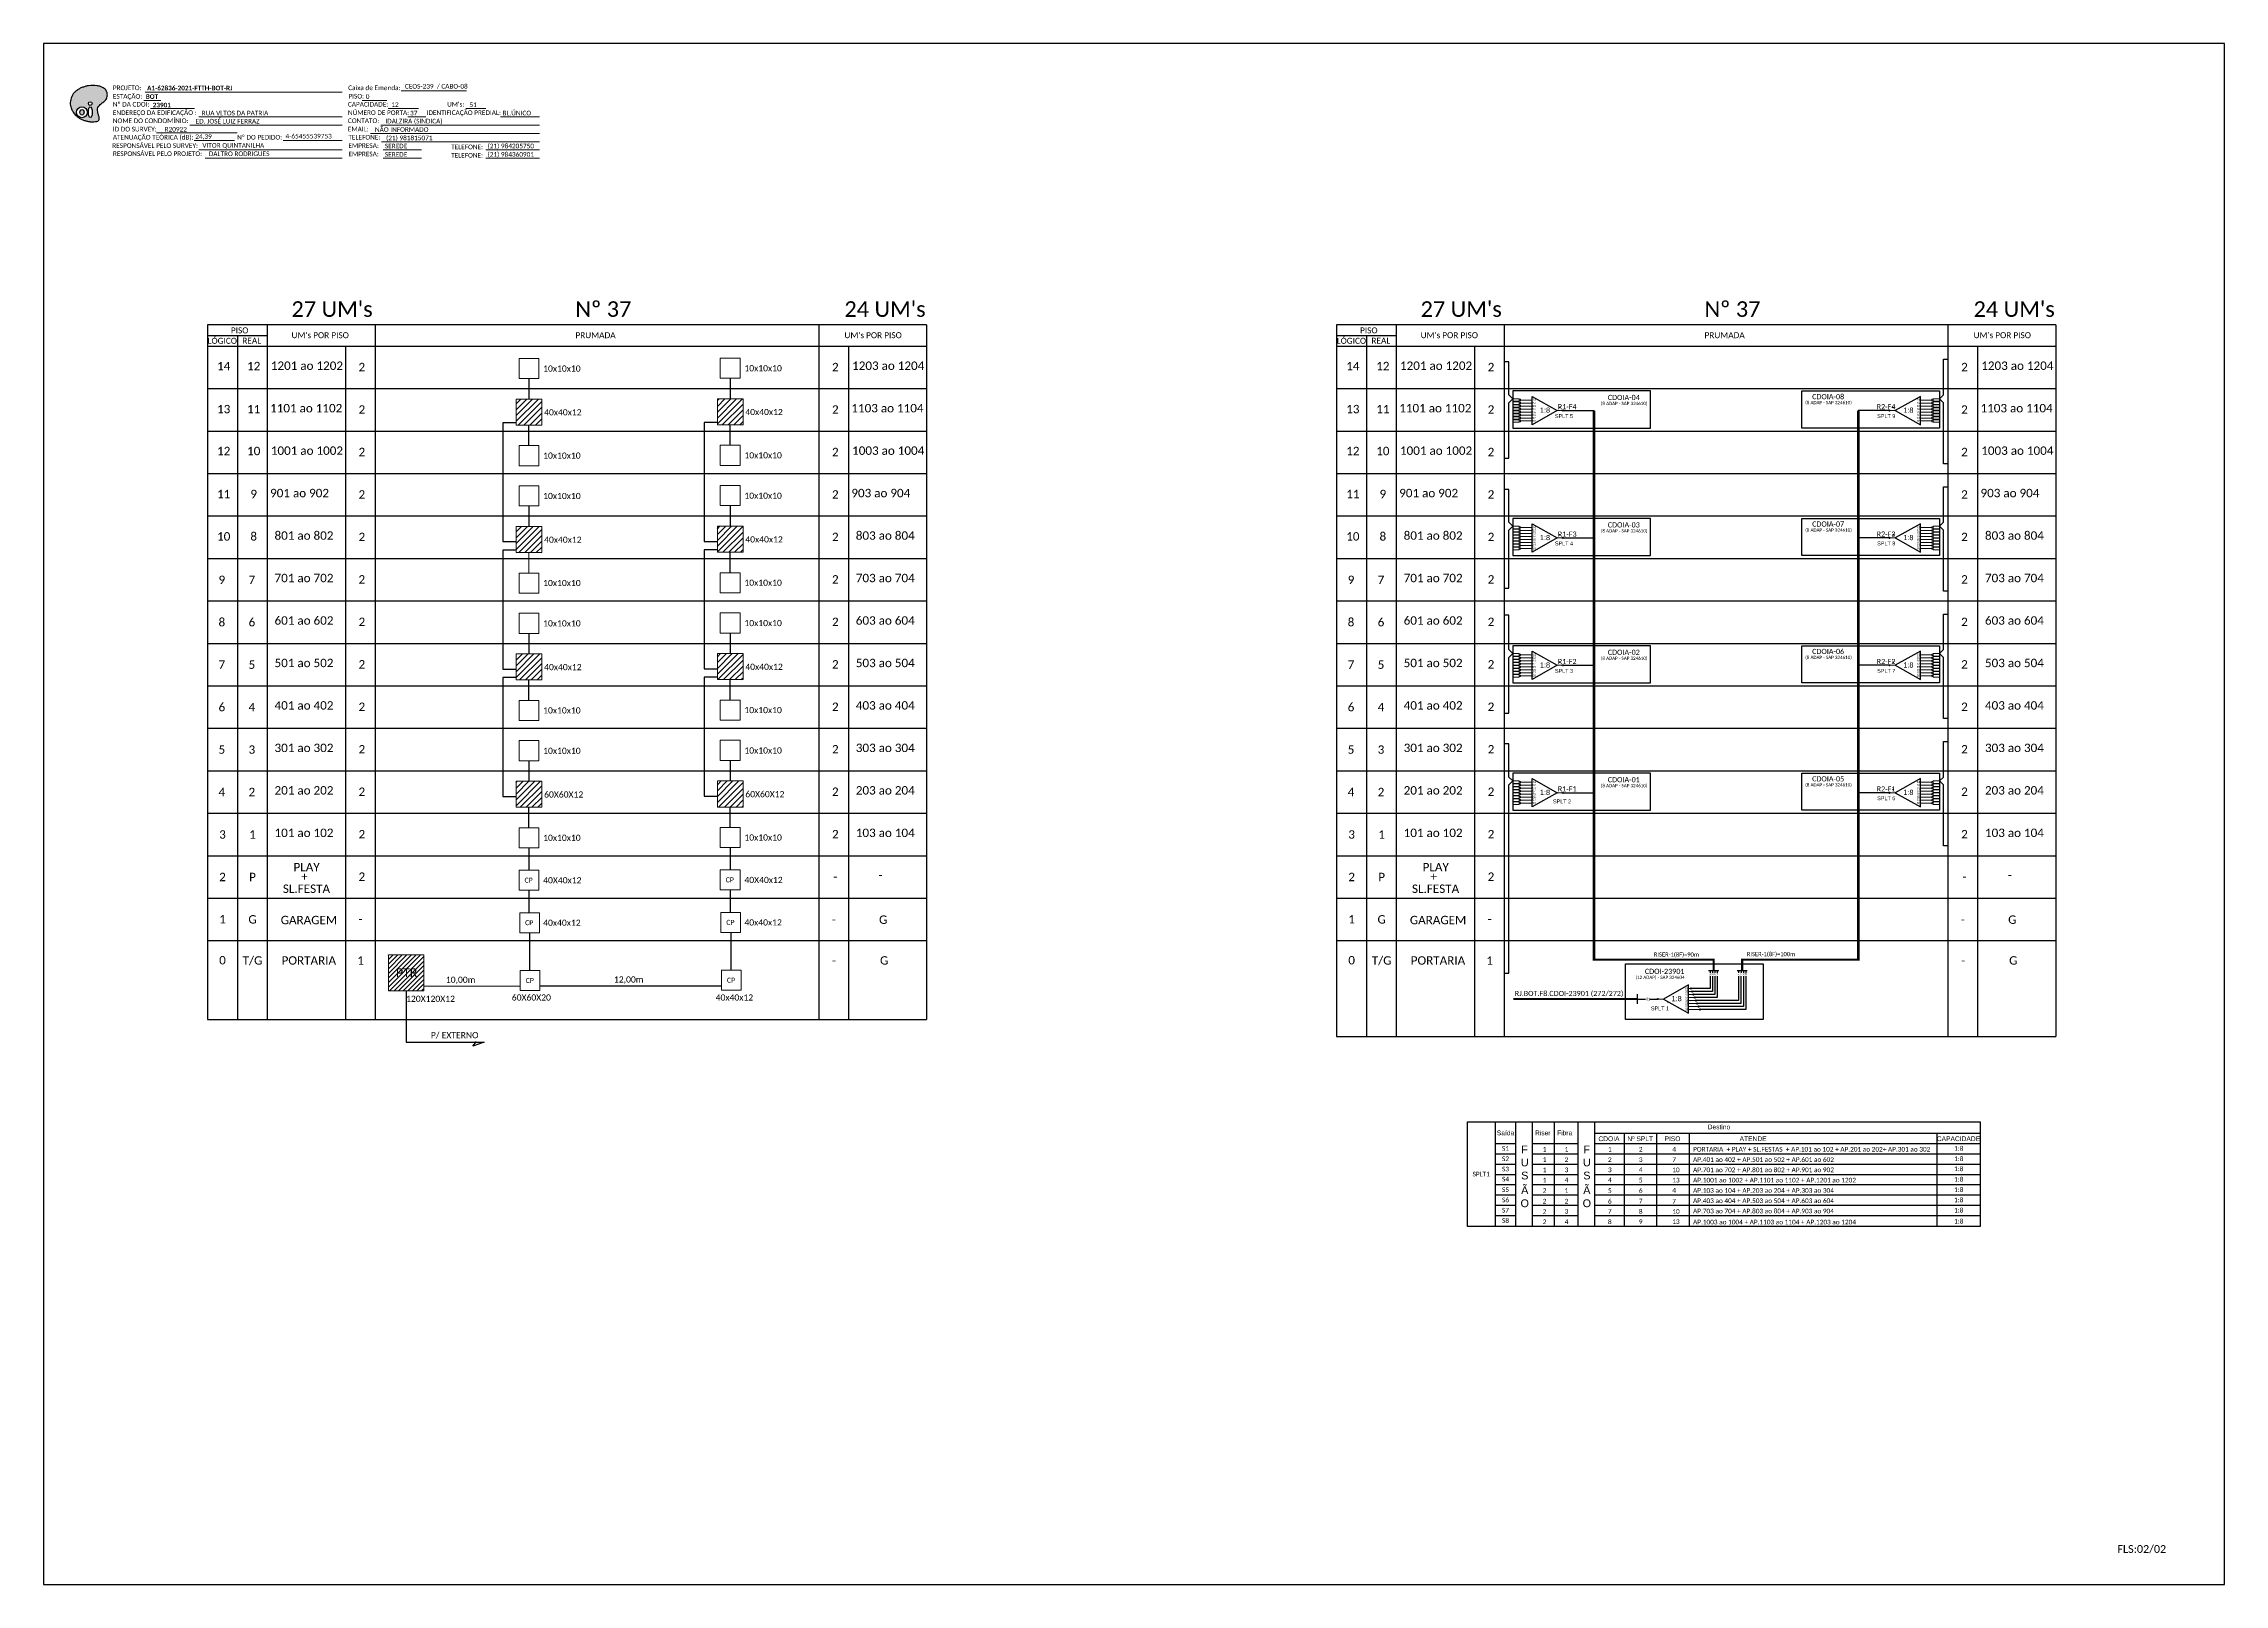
# Model space of a CAD drawing. Header units: metres. Extents: x -1286 to 457, y -500 to 94.
# Drawn here: x -384 to 457, y -500 to 94 of the extents above; entities that cross this region are included whole.
import ezdxf
from ezdxf.enums import TextEntityAlignment as Align

# ---------------------------------------------------------------- set-up
doc = ezdxf.new("R2010")
doc.units = ezdxf.units.M
doc.styles.add('ARIAL', font='arial.ttf')
doc.styles.add('WMF-Calibri0', font='calibri.ttf')
doc.styles.add('WMF-Calibri1', font='calibrib.ttf')

# ---------------------------------------------------------------- blocks, each defined once
blk = doc.blocks.new('SPLT_1-8_SC-APC')
at = {"color": 1, "lineweight": 0}
blk.add_lwpolyline([(-17.04, -7.55), (-19.26, -7.55)], dxfattribs=at)
at = {"color": 1}
blk.add_lwpolyline([(-7.37, -2.1), (-17.04, -7.55), (-7.37, -13), (-7.37, -2.1)], dxfattribs=at)
at = {"color": 3, "lineweight": 0}
for points in [[(-2.99, -3.51), (-7.37, -3.51)], [(-7.37, -4.66), (-2.99, -4.66)], [(-7.37, -5.82), (-2.99, -5.82)], [(-7.37, -6.97), (-2.99, -6.97)], [(-7.37, -8.12), (-2.99, -8.12)], [(-2.41, -3.02), (-2.41, -4)], [(-2.41, -3.02), (0, -3.02)], [(-2.41, -4), (0, -4)], [(-2.41, -4.17), (-2.41, -5.16)], [(-2.41, -4.17), (0, -4.17)], [(-2.41, -5.16), (0, -5.16)], [(-2.41, -5.32), (-2.41, -6.31)], [(-2.41, -5.32), (0, -5.32)], [(-2.41, -6.31), (0, -6.31)], [(-2.41, -6.48), (-2.41, -7.46)], [(-2.41, -6.48), (0, -6.48)], [(-2.41, -7.46), (0, -7.46)], [(-2.41, -7.63), (-2.41, -8.62)], [(-2.41, -7.63), (0, -7.63)], [(-7.37, -9.28), (-2.99, -9.28)], [(-7.37, -10.43), (-2.99, -10.43)], [(-7.37, -11.58), (-2.99, -11.58)], [(-2.41, -8.62), (0, -8.62)], [(-2.41, -8.78), (-2.41, -9.77)], [(-2.41, -8.78), (0, -8.78)], [(-2.41, -9.77), (0, -9.77)], [(-2.41, -9.94), (-2.41, -10.92)], [(-2.41, -9.94), (0, -9.94)], [(-2.41, -10.92), (0, -10.92)], [(-2.41, -11.09), (-2.41, -12.08)], [(-2.41, -11.09), (0, -11.09)], [(-2.41, -12.08), (0, -12.08)]]:
    blk.add_lwpolyline(points, dxfattribs=at)
for points in [[(-2.99, -3.22), (-2.41, -3.22), (-2.41, -3.8), (-2.99, -3.8)], [(-2.99, -4.38), (-2.41, -4.38), (-2.41, -4.95), (-2.99, -4.95)], [(-2.99, -5.53), (-2.41, -5.53), (-2.41, -6.1), (-2.99, -6.1)], [(-2.99, -6.68), (-2.41, -6.68), (-2.41, -7.26), (-2.99, -7.26)], [(-2.99, -7.84), (-2.41, -7.84), (-2.41, -8.41), (-2.99, -8.41)], [(-2.99, -8.99), (-2.41, -8.99), (-2.41, -9.56), (-2.99, -9.56)], [(-2.99, -10.14), (-2.41, -10.14), (-2.41, -10.72), (-2.99, -10.72)], [(-2.99, -11.3), (-2.41, -11.3), (-2.41, -11.87), (-2.99, -11.87)]]:
    blk.add_lwpolyline(points, close=True, dxfattribs=at)
at = {"color": 1, "style": 'ARIAL'}
for s, height, p in [('1:8', 2, (-13.91, -8.4)), ('S1', 0.75, (-8.74, -3.78)), ('S2', 0.75, (-8.74, -4.97)), ('S3', 0.75, (-8.74, -6.18)), ('S4', 0.75, (-8.74, -7.36)), ('S5', 0.75, (-8.74, -8.57)), ('S6', 0.75, (-8.74, -9.69)), ('S7', 0.75, (-8.74, -10.78)), ('S8', 0.75, (-8.74, -11.9))]:
    blk.add_text(s, height=height, dxfattribs=at).set_placement(p)
blk = doc.blocks.new('SPLITTER FUTURO')
blk.add_point((0, 0))
at = {"style": 'ARIAL', "text_generation_flag": 6, "flags": 4}
for tag, p, height in [('SPLT', (-6.22, -4.1), 1.5), ('INSTAL.', (-6.25, -6.09), 1.25)]:
    blk.add_attdef(tag, p, '', height=height, rotation=180, dxfattribs=at)
blk = doc.blocks.new('SPLT_1-8_SC-APC_ESQ')
at = {"color": 3, "lineweight": 0}
for points in [[(2.41, -3.02), (0, -3.02)], [(2.41, -4), (0, -4)], [(2.41, -4.17), (0, -4.17)], [(2.41, -5.16), (0, -5.16)], [(2.41, -5.32), (0, -5.32)], [(2.41, -6.31), (0, -6.31)], [(2.41, -6.48), (0, -6.48)], [(2.41, -7.46), (0, -7.46)], [(2.41, -7.63), (0, -7.63)], [(2.41, -3.02), (2.41, -4)], [(2.41, -4.17), (2.41, -5.16)], [(2.41, -5.32), (2.41, -6.31)], [(2.41, -6.48), (2.41, -7.46)], [(2.41, -7.63), (2.41, -8.62)], [(2.99, -3.51), (7.37, -3.51)], [(7.37, -4.66), (2.99, -4.66)], [(7.37, -5.82), (2.99, -5.82)], [(7.37, -6.97), (2.99, -6.97)], [(7.37, -8.12), (2.99, -8.12)], [(2.41, -8.62), (0, -8.62)], [(2.41, -8.78), (0, -8.78)], [(2.41, -9.77), (0, -9.77)], [(2.41, -9.94), (0, -9.94)], [(2.41, -10.92), (0, -10.92)], [(2.41, -11.09), (0, -11.09)], [(2.41, -12.08), (0, -12.08)], [(2.41, -8.78), (2.41, -9.77)], [(2.41, -9.94), (2.41, -10.92)], [(2.41, -11.09), (2.41, -12.08)], [(7.37, -9.28), (2.99, -9.28)], [(7.37, -10.43), (2.99, -10.43)], [(7.37, -11.58), (2.99, -11.58)]]:
    blk.add_lwpolyline(points, dxfattribs=at)
for points in [[(2.99, -3.22), (2.41, -3.22), (2.41, -3.8), (2.99, -3.8)], [(2.99, -4.38), (2.41, -4.38), (2.41, -4.95), (2.99, -4.95)], [(2.99, -5.53), (2.41, -5.53), (2.41, -6.1), (2.99, -6.1)], [(2.99, -6.68), (2.41, -6.68), (2.41, -7.26), (2.99, -7.26)], [(2.99, -7.84), (2.41, -7.84), (2.41, -8.41), (2.99, -8.41)], [(2.99, -8.99), (2.41, -8.99), (2.41, -9.56), (2.99, -9.56)], [(2.99, -10.14), (2.41, -10.14), (2.41, -10.72), (2.99, -10.72)], [(2.99, -11.3), (2.41, -11.3), (2.41, -11.87), (2.99, -11.87)]]:
    blk.add_lwpolyline(points, close=True, dxfattribs=at)
at = {"color": 1}
blk.add_lwpolyline([(7.37, -2.1), (17.04, -7.55), (7.37, -13), (7.37, -2.1)], dxfattribs=at)
at = {"color": 1, "lineweight": 0}
blk.add_lwpolyline([(17.04, -7.55), (19.26, -7.55)], dxfattribs=at)
at = {"color": 1, "style": 'ARIAL'}
for s, height, p in [('S5', 0.75, (7.55, -8.57)), ('S3', 0.75, (7.55, -6.18)), ('S4', 0.75, (7.55, -7.36)), ('S2', 0.75, (7.56, -4.97)), ('S1', 0.75, (7.7, -3.78)), ('1:8', 2, (10.45, -8.4)), ('S6', 0.75, (7.55, -9.69)), ('S7', 0.75, (7.55, -10.78)), ('S8', 0.75, (7.55, -11.9))]:
    blk.add_text(s, height=height, dxfattribs=at).set_placement(p)
blk = doc.blocks.new('SPLT_1-8_DIV_DIR')
h = blk.add_hatch(color=3)
h.dxf.hatch_style = 1
edge = h.paths.add_edge_path()
edge.add_arc((12.77, 4.04), 0.242, 0, 360)
h = blk.add_hatch(color=3)
h.dxf.hatch_style = 1
edge = h.paths.add_edge_path()
edge.add_arc((13.27, 2.88), 0.242, 0, 360)
h = blk.add_hatch(color=3)
h.dxf.hatch_style = 1
edge = h.paths.add_edge_path()
edge.add_arc((13.77, 1.73), 0.242, 0, 360)
h = blk.add_hatch(color=3)
h.dxf.hatch_style = 1
edge = h.paths.add_edge_path()
edge.add_arc((14.27, 0.58), 0.242, 0, 360)
h = blk.add_hatch(color=3)
h.dxf.hatch_style = 1
edge = h.paths.add_edge_path()
edge.add_arc((14.77, -0.58), 0.242, 0, 360)
h = blk.add_hatch(color=3)
h.dxf.hatch_style = 1
edge = h.paths.add_edge_path()
edge.add_arc((15.27, -1.73), 0.242, 0, 360)
h = blk.add_hatch(color=3)
h.dxf.hatch_style = 1
edge = h.paths.add_edge_path()
edge.add_arc((15.77, -2.88), 0.242, 0, 360)
h = blk.add_hatch(color=3)
h.dxf.hatch_style = 1
edge = h.paths.add_edge_path()
edge.add_arc((16.27, -4.04), 0.242, 0, 360)
at = {"color": 1, "lineweight": 0}
blk.add_lwpolyline([(2.22, 0), (0, 0)], dxfattribs=at)
at = {"color": 1}
blk.add_lwpolyline([(11.89, 5.45), (2.22, 0), (11.89, -5.45), (11.89, 5.45)], dxfattribs=at)
at = {"color": 7, "lineweight": 0}
for points in [[(12.77, 4.04), (11.89, 4.04)], [(11.89, 2.88), (13.27, 2.88)], [(11.89, 1.73), (13.77, 1.73)], [(11.89, 0.58), (14.27, 0.58)], [(11.89, -0.58), (14.77, -0.58)], [(11.89, -1.73), (15.27, -1.73)], [(11.89, -2.88), (15.77, -2.88)], [(11.89, -4.04), (16.27, -4.04)]]:
    blk.add_lwpolyline(points, dxfattribs=at)
at = {"color": 3}
for centre in [(12.77, 4.04), (13.27, 2.88), (13.77, 1.73), (14.27, 0.58), (14.77, -0.58), (15.27, -1.73), (15.77, -2.88), (16.27, -4.04)]:
    blk.add_circle(centre, 0.242, dxfattribs=at)
at = {"color": 1, "style": 'ARIAL'}
for s, height, p in [('1:8', 2, (5.35, -0.85)), ('S1', 0.75, (10.52, 3.77)), ('S2', 0.75, (10.52, 2.58)), ('S3', 0.75, (10.52, 1.37)), ('S4', 0.75, (10.52, 0.19)), ('S5', 0.75, (10.52, -1.02)), ('S6', 0.75, (10.52, -2.14)), ('S7', 0.75, (10.52, -3.24)), ('S8', 0.75, (10.52, -4.36))]:
    blk.add_text(s, height=height, dxfattribs=at).set_placement(p)
blk = doc.blocks.new('SPLITTER_')
blk.add_point((0, 0))
at = {"style": 'ARIAL', "flags": 4}
blk.add_attdef('SPLT', (0, -3.26), '', height=1.5, dxfattribs=at)
blk = doc.blocks.new('OI')
h = blk.add_hatch(color=40)
edge = h.paths.add_edge_path()
edge.add_spline(control_points=[(4.35, -0.67), (3.92, -0.99), (3.26, -1.5), (2.81, -2.59), (2.9, -3.5), (3.06, -4.27), (3.31, -4.85), (3.37, -5.39), (3.4, -5.88), (3.2, -6.4), (2.54, -6.61), (1.65, -6.63), (0.55, -6.67), (-0.56, -6.42), (-1.61, -6.14), (-2.77, -5.61), (-3.92, -4.77), (-4.89, -3.7), (-5.34, -2.65), (-5.6, -1.94), (-5.85, -0.96), (-5.71, 0.47), (-5.1, 2.02), (-4.14, 3.02), (-3.3, 3.61), (-2.37, 4.16), (-1.36, 4.44), (-0.56, 4.7), (0.79, 4.85), (2.24, 4.97), (3.79, 4.57), (4.67, 4.21), (5.44, 3.65), (5.76, 2.99), (6.03, 2.21), (6.01, 1.46), (5.72, 0.64), (5.31, 0.08), (4.88, -0.38), (4.51, -0.55), (4.35, -0.67)], knot_values=[0, 0, 0, 0, 1.60434, 2.417191, 3.427595, 4.282808, 4.776746, 5.304182, 5.888771, 6.258406, 6.858137, 7.79129, 8.986195, 10.124242, 11.187857, 12.242908, 13.953784, 15.414161, 16.515391, 17.349188, 17.675853, 19.552021, 21.515531, 22.568638, 23.63245, 24.621084, 25.782718, 26.745347, 27.142653, 29.870543, 31.004649, 31.921532, 32.709589, 33.801391, 34.042471, 35.192333, 35.971461, 36.628871, 37.254359, 37.836911, 37.836911, 37.836911, 37.836911], degree=3, periodic=0)
h.paths.add_polyline_path([(1.13, -0.87, -1), (-0.04, -0.87, -1)], flags=16)
edge = h.paths.add_edge_path(flags=16)
edge.add_ellipse((0.56, -3.59), major_axis=(-0.02, 1.71), ratio=0.361305, start_angle=0, end_angle=360)
h.paths.add_polyline_path([(-0.36, -3.62, -1), (-3.8, -3.62, -1)], flags=16)
edge = h.paths.add_edge_path(flags=0)
edge.add_ellipse((-2.08, -3.62), major_axis=(0, 0.885), ratio=0.758294, start_angle=0, end_angle=360)
at = {"color": 40}
for centre, radius in [((-2.08, -3.62), 1.72), ((0.54, -0.87), 0.587)]:
    blk.add_circle(centre, radius, dxfattribs=at)
blk.add_ellipse((-2.08, -3.62), major_axis=(0, 0.885), ratio=0.758294, start_param=-3.141592653589792, end_param=3.141592653589792, dxfattribs=at)
blk.add_ellipse((0.56, -3.59), major_axis=(-0.02, 1.71), ratio=0.361305, dxfattribs=at)
at = {"color": 40, "start_tangent": (-0.800898, -0.598801), "end_tangent": (-0.800898, -0.598801)}
blk.add_spline([(4.35, -0.67), (3.2, -1.78), (2.9, -2.54), (2.92, -3.55), (3.12, -4.38), (3.28, -4.85), (3.37, -5.37), (3.35, -5.95), (3.2, -6.29), (2.66, -6.55), (1.73, -6.63), (0.54, -6.62), (-0.58, -6.41), (-1.6, -6.11), (-2.56, -5.67), (-3.95, -4.67), (-4.89, -3.56), (-5.37, -2.56), (-5.64, -1.78), (-5.72, -1.46), (-5.63, 0.42), (-4.84, 2.22), (-4.13, 2.99), (-3.27, 3.62), (-2.4, 4.09), (-1.3, 4.47), (-0.37, 4.72), (0.02, 4.77), (2.75, 4.8), (3.85, 4.53), (4.69, 4.16), (5.31, 3.68), (5.85, 2.73), (5.93, 2.5), (5.94, 1.35), (5.67, 0.62), (5.29, 0.08), (4.84, -0.36), (4.35, -0.67)], degree=3, dxfattribs=at)

msp = doc.modelspace()

# ---------------------------------------------------------------- hatches: boundary and pattern name
h = msp.add_hatch()
h.set_pattern_fill('LINE', color=1, scale=0.5, angle=45)
h.paths.add_polyline_path([(-191.93, -42.84), (-201.84, -42.84), (-201.84, -52.88), (-191.93, -52.88)])
h.paths.add_polyline_path([(-114.34, -42.72), (-124.24, -42.72), (-124.24, -52.76), (-114.34, -52.76)])
h.paths.add_polyline_path([(-114.34, -91.84), (-124.24, -91.84), (-124.24, -101.88), (-114.34, -101.88)])
h.paths.add_polyline_path([(-191.93, -91.96), (-201.84, -91.96), (-201.84, -102), (-191.93, -102)])
h.paths.add_polyline_path([(-114.34, -140.95), (-124.24, -140.95), (-124.24, -150.99), (-114.34, -150.99)])
h.paths.add_polyline_path([(-191.93, -141.07), (-201.84, -141.07), (-201.84, -151.11), (-191.93, -151.11)])
h.paths.add_polyline_path([(-191.93, -190.19), (-201.84, -190.19), (-201.84, -200.23), (-191.93, -200.23)])
h.paths.add_polyline_path([(-114.34, -190.07), (-124.24, -190.07), (-124.24, -200.11), (-114.34, -200.11)])
h = msp.add_hatch(color=3)
h.dxf.hatch_style = 1
edge = h.paths.add_edge_path()
edge.add_arc((201.82, -47.26), 0.242, 0, 360)
h = msp.add_hatch(color=3)
h.dxf.hatch_style = 1
edge = h.paths.add_edge_path()
edge.add_arc((327.8, -47.26), 0.242, 0, 360)
h = msp.add_hatch(color=3)
h.dxf.hatch_style = 1
edge = h.paths.add_edge_path()
edge.add_arc((201.82, -96.37), 0.242, 0, 360)
h = msp.add_hatch(color=3)
h.dxf.hatch_style = 1
edge = h.paths.add_edge_path()
edge.add_arc((327.8, -96.37), 0.242, 0, 360)
h = msp.add_hatch(color=3)
h.dxf.hatch_style = 1
edge = h.paths.add_edge_path()
edge.add_arc((201.82, -145.49), 0.242, 0, 360)
h = msp.add_hatch(color=3)
h.dxf.hatch_style = 1
edge = h.paths.add_edge_path()
edge.add_arc((327.8, -145.49), 0.242, 0, 360)
h = msp.add_hatch(color=3)
h.dxf.hatch_style = 1
edge = h.paths.add_edge_path()
edge.add_arc((201.82, -194.6), 0.242, 0, 360)
h = msp.add_hatch(color=3)
h.dxf.hatch_style = 1
edge = h.paths.add_edge_path()
edge.add_arc((327.8, -194.6), 0.242, 0, 360)
h = msp.add_hatch()
h.set_pattern_fill('ANSI31', color=1, scale=10, style=0)
h.set_pattern_definition([(45, (-862.6801, -654.886), (-0.8838835, 0.8838835), [])])
h.paths.add_polyline_path([(-251.06, -270.92), (-237.49, -270.92), (-237.49, -257.16), (-251.06, -257.16)])
h.paths.add_polyline_path([(-249.06, -266.57), (-238.98, -266.57), (-238.98, -261.42), (-249.06, -261.42)], flags=24)
h = msp.add_hatch(color=3)
h.dxf.hatch_style = 1
edge = h.paths.add_edge_path()
edge.add_arc((238.41, -274.14), 0.205, 0, 360)

# ---------------------------------------------------------------- linework, layer by layer
at = {"color": 5}
for p, q in [((201.82, -47.26), (213.85, -47.26)), ((201.82, -96.37), (213.85, -96.37)), ((201.82, -145.49), (213.85, -145.49)), ((201.82, -194.6), (213.85, -194.6))]:
    msp.add_line(p, q, dxfattribs=at)
at = {"color": 6}
for p, q in [((327.8, -47.26), (315.77, -47.26)), ((327.8, -96.37), (315.77, -96.37)), ((327.8, -145.49), (315.77, -145.49)), ((327.8, -194.6), (315.77, -194.6))]:
    msp.add_line(p, q, dxfattribs=at)
for p, q in [((165.05, -321.45), (362.79, -321.45)), ((165.05, -361.86), (165.05, -321.45)), ((175.71, -321.45), (175.71, -361.86)), ((183.6, -321.45), (183.6, -361.86)), ((190.07, -361.86), (190.07, -321.45)), ((198.52, -321.45), (198.52, -361.86)), ((207.54, -321.45), (207.54, -361.86)), ((214.02, -321.45), (214.02, -361.86)), ((214.02, -325.86), (362.79, -325.86)), ((225.42, -325.86), (225.42, -361.86)), ((237.99, -325.86), (237.99, -361.86)), ((250.54, -325.86), (250.54, -361.86)), ((346, -325.86), (346, -361.86)), ((362.79, -321.45), (362.79, -361.86)), ((175.71, -329.83), (183.6, -329.83)), ((175.71, -333.79), (183.6, -333.79)), ((190.07, -329.83), (207.54, -329.83)), ((190.07, -333.79), (207.54, -333.79)), ((214.02, -329.83), (362.79, -329.83)), ((214.02, -333.79), (362.79, -333.79)), ((175.71, -337.76), (183.6, -337.76)), ((175.71, -341.73), (183.6, -341.73)), ((190.07, -337.76), (207.54, -337.76)), ((190.07, -341.73), (207.54, -341.73)), ((214.02, -337.76), (362.79, -337.76)), ((214.02, -341.73), (362.79, -341.73)), ((175.71, -345.7), (183.6, -345.7)), ((175.71, -349.67), (183.6, -349.67)), ((190.07, -345.7), (207.54, -345.7)), ((190.07, -349.67), (207.54, -349.67)), ((214.02, -345.7), (362.79, -345.7)), ((214.02, -349.67), (362.79, -349.67)), ((175.71, -353.64), (183.6, -353.64)), ((175.71, -357.61), (183.6, -357.61)), ((190.07, -353.64), (207.54, -353.64)), ((190.07, -357.61), (207.54, -357.61)), ((214.02, -353.64), (362.79, -353.64)), ((214.02, -357.61), (362.79, -357.61)), ((362.79, -361.86), (165.05, -361.86))]:
    msp.add_line(p, q)
msp.add_lwpolyline([(-384.06, -499.81), (456.94, -499.81), (456.94, 94.19), (-384.06, 94.19)], close=True)
at = {"color": 7, "lineweight": 0}
for points in [[(-246.14, 76.01), (-221, 76.01)], [(-345.46, 72.24), (-338.91, 72.24)], [(-344.95, 75.52), (-268.98, 75.52)], [(-342.8, 69.17), (-325.83, 69.17)], [(-261.18, 72.28), (-251.7, 72.28)], [(-251.13, 69.17), (-239.51, 69.17)], [(-221.19, 69.17), (-213.52, 69.17)], [(-340.48, 59.75), (-309.44, 59.75)], [(-327.64, 62.82), (-268.98, 62.82)], [(-324.23, 65.93), (-268.98, 65.93)], [(-258.05, 59.58), (-192.79, 59.58)], [(-254.02, 62.82), (-192.79, 62.82)], [(-243.55, 65.93), (-236.6, 65.93)], [(-207.85, 65.93), (-192.82, 65.93)], [(-325.95, 56.79), (-310.44, 56.79)], [(-324.23, 53.23), (-268.98, 53.23)], [(-291.72, 56.79), (-268.95, 56.79)], [(-253.77, 56.34), (-192.79, 56.34)], [(-253.16, 53.23), (-238.36, 53.23)], [(-213.56, 53.23), (-192.79, 53.23)], [(-321.74, 49.99), (-268.98, 49.99)], [(-253.16, 49.99), (-238.36, 49.99)], [(-213.56, 49.99), (-192.79, 49.99)]]:
    msp.add_lwpolyline(points, dxfattribs=at)
at = {"color": 0}
for points in [[(-43.53, -14.2), (-320.86, -14.2)], [(391.92, -14.2), (114.59, -14.2)], [(-320.86, -18.31), (-297.71, -18.31)], [(-320.86, -22.43), (-43.53, -22.43)], [(114.59, -18.31), (137.73, -18.31)], [(114.59, -22.43), (391.92, -22.43)]]:
    msp.add_lwpolyline(points, dxfattribs=at)
for points in [[(-320.86, -14.2), (-320.86, -282.07)], [(-297.71, -282.07), (-297.71, -14.2)], [(-256.12, -282.07), (-256.12, -14.2)], [(-85.12, -14.2), (-85.12, -282.07)], [(-43.53, -14.2), (-43.53, -282.07)], [(114.59, -14.2), (114.59, -288.55)], [(137.73, -288.55), (137.73, -14.2)], [(179.32, -288.55), (179.32, -14.2)], [(350.33, -14.2), (350.33, -288.55)], [(391.92, -14.2), (391.92, -288.55)], [(-320.86, -22.43), (-43.53, -22.43)], [(-309.29, -18.31), (-309.29, -282.07)], [(-267.7, -22.43), (-267.7, -282.07)], [(-73.54, -282.07), (-73.54, -22.43)], [(114.59, -22.43), (391.92, -22.43)], [(126.16, -18.31), (126.16, -288.55)], [(167.75, -22.43), (167.75, -288.55)], [(361.9, -288.55), (361.9, -22.43)], [(-320.86, -38.8), (-43.53, -38.8)], [(114.59, -38.8), (391.92, -38.8)], [(-320.86, -55.17), (-43.53, -55.17)], [(-320.86, -55.17), (-43.53, -55.17)], [(114.59, -55.17), (391.92, -55.17)], [(114.59, -55.17), (391.92, -55.17)], [(-320.86, -71.54), (-43.53, -71.54)], [(114.59, -71.54), (391.92, -71.54)], [(-320.86, -87.91), (-43.53, -87.91)], [(114.59, -87.91), (391.92, -87.91)], [(-320.86, -104.29), (-43.53, -104.29)], [(114.59, -104.29), (391.92, -104.29)], [(-320.86, -120.66), (-43.53, -120.66)], [(114.59, -120.66), (391.92, -120.66)], [(-320.86, -137.03), (-43.53, -137.03)], [(114.59, -137.03), (391.92, -137.03)], [(-320.86, -153.4), (-43.53, -153.4)], [(114.59, -153.4), (391.92, -153.4)], [(-320.86, -169.77), (-43.53, -169.77)], [(114.59, -169.77), (391.92, -169.77)], [(-320.86, -186.15), (-43.53, -186.15)], [(114.59, -186.15), (391.92, -186.15)], [(-320.86, -202.52), (-43.53, -202.52)], [(114.59, -202.52), (391.92, -202.52)], [(-320.86, -218.89), (-43.53, -218.89)], [(114.59, -218.89), (391.92, -218.89)], [(-320.86, -235.26), (-43.53, -235.26)], [(114.59, -235.26), (391.92, -235.26)], [(-320.86, -251.63), (-43.53, -251.63)], [(114.59, -251.63), (391.92, -251.63)], [(-320.86, -282.07), (-43.53, -282.07)], [(114.59, -288.55), (391.92, -288.55)]]:
    msp.add_lwpolyline(points)
at = {"lineweight": 0}
for points in [[(-193.06, -27.16), (-200.72, -27.16), (-200.72, -34.93), (-193.06, -34.93)], [(-115.46, -27.05), (-123.13, -27.05), (-123.13, -34.81), (-115.46, -34.81)], [(-193.06, -68.56), (-200.72, -68.56), (-200.72, -60.79), (-193.06, -60.79)], [(-115.46, -68.44), (-123.13, -68.44), (-123.13, -60.67), (-115.46, -60.67)], [(-193.06, -76.28), (-200.72, -76.28), (-200.72, -84.05), (-193.06, -84.05)], [(-115.46, -76.16), (-123.13, -76.16), (-123.13, -83.93), (-115.46, -83.93)], [(-193.06, -117.67), (-200.72, -117.67), (-200.72, -109.9), (-193.06, -109.9)], [(-115.46, -117.55), (-123.13, -117.55), (-123.13, -109.78), (-115.46, -109.78)], [(-193.06, -125.4), (-200.72, -125.4), (-200.72, -133.16), (-193.06, -133.16)], [(-115.46, -125.28), (-123.13, -125.28), (-123.13, -133.04), (-115.46, -133.04)], [(-193.06, -166.79), (-200.72, -166.79), (-200.72, -159.02), (-193.06, -159.02)], [(-115.46, -166.67), (-123.13, -166.67), (-123.13, -158.9), (-115.46, -158.9)], [(-193.06, -174.51), (-200.72, -174.51), (-200.72, -182.28), (-193.06, -182.28)], [(-115.46, -174.39), (-123.13, -174.39), (-123.13, -182.16), (-115.46, -182.16)], [(-193.06, -215.9), (-200.72, -215.9), (-200.72, -208.13), (-193.06, -208.13)], [(-115.46, -215.78), (-123.13, -215.78), (-123.13, -208.02), (-115.46, -208.02)], [(-200.69, -224.51), (-193.09, -224.51), (-193.09, -232.21), (-200.69, -232.21)], [(-123.1, -224.39), (-115.5, -224.39), (-115.5, -232.09), (-123.1, -232.09)], [(-200.47, -240.88), (-192.87, -240.88), (-192.87, -248.58), (-200.47, -248.58)], [(-122.87, -240.76), (-115.27, -240.76), (-115.27, -248.46), (-122.87, -248.46)], [(-200.24, -263.18), (-192.65, -263.18), (-192.65, -270.89), (-200.24, -270.89)], [(-122.65, -263.06), (-115.05, -263.06), (-115.05, -270.77), (-122.65, -270.77)]]:
    msp.add_lwpolyline(points, close=True, dxfattribs=at)
at = {"color": 3}
for points in [[(179.34, -65.56), (180.99, -65.56), (180.99, -44.23), (182.56, -42.73), (180.99, -41.22), (180.99, -28.52), (179.34, -28.52)], [(350.28, -67.78), (348.63, -67.78), (348.62, -44.23), (347.06, -42.73), (348.62, -41.22), (348.62, -27.5), (350.27, -27.5)], [(-196.89, -34.93), (-196.89, -42.84)], [(-119.29, -34.81), (-119.29, -42.72)], [(-201.84, -51.97), (-206.96, -51.97), (-206.96, -97.81), (-201.84, -97.81)], [(-196.89, -60.79), (-196.89, -52.88)], [(-124.24, -51.85), (-129.36, -51.85), (-129.36, -97.69), (-124.24, -97.69)], [(-119.29, -60.67), (-119.29, -52.76)], [(-196.89, -84.05), (-196.89, -91.96)], [(-119.29, -83.93), (-119.29, -91.84)], [(179.34, -115.79), (180.99, -115.79), (180.99, -93.35), (182.56, -91.84), (180.99, -90.33), (180.99, -77.69), (179.34, -77.69)], [(350.28, -116.9), (348.63, -116.9), (348.62, -93.35), (347.06, -91.84), (348.62, -90.33), (348.62, -76.61), (350.27, -76.61)], [(-201.84, -101.09), (-206.96, -101.09), (-206.96, -146.93), (-201.84, -146.93)], [(-124.24, -100.97), (-129.36, -100.97), (-129.36, -146.81), (-124.24, -146.81)], [(-119.29, -109.78), (-119.29, -101.88)], [(179.34, -163.9), (180.99, -163.9), (180.99, -142.47), (182.56, -140.96), (180.99, -139.45), (180.99, -126.11), (179.34, -126.11)], [(350.28, -166.01), (348.63, -166.01), (348.62, -142.47), (347.06, -140.96), (348.62, -139.45), (348.62, -125.73), (350.27, -125.73)], [(-196.89, -133.16), (-196.89, -141.07)], [(-119.29, -133.04), (-119.29, -140.95)], [(-201.84, -150.2), (-206.96, -150.2), (-206.96, -196.04), (-201.84, -196.04)], [(-196.89, -159.02), (-196.89, -151.11)], [(-124.24, -150.08), (-129.36, -150.08), (-129.36, -195.92), (-124.24, -195.92)], [(-119.29, -158.9), (-119.29, -150.99)], [(179.34, -264.21), (180.99, -264.21), (180.99, -191.58), (182.56, -190.07), (180.99, -188.57), (180.99, -175.8), (179.34, -175.8)], [(350.28, -215.13), (348.63, -215.13), (348.62, -191.58), (347.06, -190.07), (348.62, -188.57), (348.62, -174.84), (350.27, -174.84)], [(-196.89, -182.28), (-196.89, -190.19)], [(-119.29, -182.16), (-119.29, -190.07)], [(-196.89, -208.13), (-196.89, -200.23)], [(-119.29, -208.02), (-119.29, -200.11)], [(-196.89, -215.9), (-196.89, -224.51)], [(-119.3, -215.78), (-119.3, -224.39)], [(-196.89, -232.21), (-196.89, -240.81)], [(-119.3, -232.09), (-119.3, -240.69)], [(-196.67, -248.58), (-196.67, -263.12)], [(-119.07, -248.46), (-119.07, -263)], [(-237.49, -269.17), (-200.24, -269.11)], [(-192.65, -269.05), (-122.65, -268.99)], [(230.56, -274.14), (233.72, -274.14)], [(235.39, -274.14), (238.41, -274.14)]]:
    msp.add_lwpolyline(points, dxfattribs=at)
at = {"color": 1}
for points in [[(235.69, -39.71), (182.56, -39.71), (182.56, -54.03), (235.69, -54.03)], [(293.93, -39.71), (347.06, -39.71), (347.06, -54.03), (293.93, -54.03)], [(235.69, -88.83), (182.56, -88.83), (182.56, -103.14), (235.69, -103.14)], [(293.93, -88.83), (347.06, -88.83), (347.06, -103.14), (293.93, -103.14)], [(235.69, -137.94), (182.56, -137.94), (182.56, -152.26), (235.69, -152.26)], [(293.93, -137.94), (347.06, -137.94), (347.06, -152.26), (293.93, -152.26)], [(235.69, -187.06), (182.56, -187.06), (182.56, -201.37), (235.69, -201.37)], [(293.93, -187.06), (347.06, -187.06), (347.06, -201.37), (293.93, -201.37)], [(225.93, -260.6), (279.06, -260.6), (279.06, -282.07), (225.93, -282.07)]]:
    msp.add_lwpolyline(points, close=True, dxfattribs=at)
at = {"color": 1, "lineweight": 0}
for points in [[(-191.93, -42.84), (-201.84, -42.84), (-201.84, -52.88), (-191.93, -52.88)], [(-114.34, -42.72), (-124.24, -42.72), (-124.24, -52.76), (-114.34, -52.76)], [(-191.93, -91.96), (-201.84, -91.96), (-201.84, -102), (-191.93, -102)], [(-114.34, -91.84), (-124.24, -91.84), (-124.24, -101.88), (-114.34, -101.88)], [(-191.93, -141.07), (-201.84, -141.07), (-201.84, -151.11), (-191.93, -151.11)], [(-114.34, -140.95), (-124.24, -140.95), (-124.24, -150.99), (-114.34, -150.99)], [(-191.93, -190.19), (-201.84, -190.19), (-201.84, -200.23), (-191.93, -200.23)], [(-114.34, -190.07), (-124.24, -190.07), (-124.24, -200.11), (-114.34, -200.11)], [(-251.06, -257.16), (-237.49, -257.16), (-237.49, -270.92), (-251.06, -270.92)]]:
    msp.add_lwpolyline(points, close=True, dxfattribs=at)
at = {"color": 5}
msp.add_lwpolyline([(259.94, -263.14, 0.8, 0.8, 0), (259.94, -258.98, 0.8, 0.8, 0), (213.85, -258.98, 1, 1, 0), (213.85, -47.26, 1, 1, 0)], format="xyseb", dxfattribs=at)
at = {"color": 6}
msp.add_lwpolyline([(270.98, -263.14, 0.8, 0.8, 0), (270.98, -258.97, 0.8, 0.8, 0), (315.77, -258.97, 1, 1, 0), (315.77, -47.26, 1, 1, 0)], format="xyseb", dxfattribs=at)
at = {"color": 3, "lineweight": 0}
msp.add_lwpolyline([(-196.89, -109.9), (-196.89, -102)], dxfattribs=at)
at = {"color": 5}
for points in [[(258.62, -265.35), (258.62, -270.11), (251.18, -270.11)], [(259.54, -265.35), (259.54, -271.26), (251.58, -271.26)], [(260.47, -265.35), (260.47, -272.41), (251.98, -272.41)], [(261.39, -265.35), (261.39, -273.56), (252.9, -273.56)], [(258.02, -263.14), (262.03, -263.14)], [(258.62, -263.14), (258.62, -264.02)], [(259.54, -263.14), (259.54, -264.02)], [(260.47, -263.14), (260.47, -264.02)], [(261.4, -263.14), (261.4, -264.02)]]:
    msp.add_lwpolyline(points, dxfattribs=at)
at = {"color": 6}
for points in [[(269.6, -265.37), (269.6, -274.72), (253.18, -274.72)], [(270.52, -265.37), (270.52, -275.88), (253.58, -275.88)], [(271.45, -265.37), (271.45, -277.03), (253.98, -277.03)], [(272.37, -265.37), (272.37, -278.18), (254.92, -278.18)], [(269.01, -263.14), (272.96, -263.14)], [(269.61, -263.14), (269.61, -264.04)], [(270.53, -263.14), (270.53, -264.04)], [(271.46, -263.14), (271.46, -264.04)], [(272.38, -263.14), (272.38, -264.04)]]:
    msp.add_lwpolyline(points, dxfattribs=at)
at = {"color": 1}
for points in [[(-244.27, -270.92), (-244.27, -290.74), (-214.14, -290.74)], [(230.56, -275.98), (230.56, -272.3)], [(-218.55, -292.34), (-217.14, -290.51)], [(-214.14, -290.74), (-218.55, -292.34)]]:
    msp.add_lwpolyline(points, dxfattribs=at)
at = {"color": 1, "const_width": 0.8}
msp.add_lwpolyline([(182.69, -274.14), (230.56, -274.14)], dxfattribs=at)
at = {"color": 3}
for centre, radius in [((201.82, -47.26), 0.242), ((327.8, -47.26), 0.242), ((201.82, -96.37), 0.242), ((327.8, -96.37), 0.242), ((201.82, -145.49), 0.242), ((327.8, -145.49), 0.242), ((201.82, -194.6), 0.242), ((327.8, -194.6), 0.242), ((238.41, -274.14), 0.205)]:
    msp.add_circle(centre, radius, dxfattribs=at)

# ---------------------------------------------------------------- block references
at = {"color": 7, "xscale": 1.213923925163967, "yscale": 1.213923925163967, "zscale": 1.213923925163967, "rotation": 0.1532896023949059}
msp.add_blockref('OI', (-366.75, 72.14), dxfattribs=at)
for name, p in [('SPLT_1-8_SC-APC_ESQ', (182.56, -39.71)), ('SPLT_1-8_SC-APC_ESQ', (182.56, -88.83)), ('SPLT_1-8_SC-APC_ESQ', (182.56, -137.94)), ('SPLT_1-8_SC-APC_ESQ', (182.56, -187.06)), ('SPLT_1-8_DIV_DIR', (238.41, -274.14))]:
    msp.add_blockref(name, p)
at = {"color": 3}
for p in [(347.06, -39.71), (347.06, -88.83), (347.06, -137.94), (347.06, -187.06)]:
    msp.add_blockref('SPLT_1-8_SC-APC', p, dxfattribs=at)
ref = msp.add_blockref('SPLITTER FUTURO', (200.36, -46.04), dxfattribs=dict(xscale=-1))
ref.add_attrib('SPLT', 'SPLT 5', (198.78, -50.14), dxfattribs={"height": 1.5, "rotation": 180, "style": 'ARIAL', "text_generation_flag": 6})
ref = msp.add_blockref('SPLITTER FUTURO', (329.26, -46.04))
ref.add_attrib('SPLT', 'SPLT 9', (323.04, -50.14), dxfattribs={"height": 1.5, "rotation": 180, "style": 'ARIAL', "text_generation_flag": 6})
ref = msp.add_blockref('SPLITTER FUTURO', (200.36, -95.16), dxfattribs=dict(xscale=-1))
ref.add_attrib('SPLT', 'SPLT 4', (198.78, -99.25), dxfattribs={"height": 1.5, "rotation": 180, "style": 'ARIAL', "text_generation_flag": 6})
ref = msp.add_blockref('SPLITTER FUTURO', (329.26, -95.16))
ref.add_attrib('SPLT', 'SPLT 8', (323.04, -99.25), dxfattribs={"height": 1.5, "rotation": 180, "style": 'ARIAL', "text_generation_flag": 6})
ref = msp.add_blockref('SPLITTER FUTURO', (200.36, -144.27), dxfattribs=dict(xscale=-1))
ref.add_attrib('SPLT', 'SPLT 3', (198.78, -148.37), dxfattribs={"height": 1.5, "rotation": 180, "style": 'ARIAL', "text_generation_flag": 6})
ref = msp.add_blockref('SPLITTER FUTURO', (329.26, -144.27))
ref.add_attrib('SPLT', 'SPLT 7', (323.04, -148.37), dxfattribs={"height": 1.5, "rotation": 180, "style": 'ARIAL', "text_generation_flag": 6})
ref = msp.add_blockref('SPLITTER FUTURO', (329.26, -193.39))
ref.add_attrib('SPLT', 'SPLT 6', (323.04, -197.48), dxfattribs={"height": 1.5, "rotation": 180, "style": 'ARIAL', "text_generation_flag": 6})
ref = msp.add_blockref('SPLITTER FUTURO', (199.6, -194.6), dxfattribs=dict(xscale=-1))
ref.add_attrib('SPLT', 'SPLT 2', (198.02, -198.7), dxfattribs={"height": 1.5, "rotation": 180, "style": 'ARIAL', "text_generation_flag": 6})
ref = msp.add_blockref('SPLITTER_', (242.33, -275.24), dxfattribs=dict(xscale=-1))
ref.add_attrib('SPLT', 'SPLT 1', (235.8, -278.5), dxfattribs={"height": 1.5, "style": 'ARIAL'})

# ---------------------------------------------------------------- texts
at = {"color": 7, "lineweight": 0, "style": 'WMF-Calibri0'}
for s, height, p in [('PROJETO:', 1.793, (-357.35, 76.26)), ('Caixa de Emenda:', 1.7927, (-266.59, 76.26)), ('ESTAÇÃO:', 1.793, (-357.35, 72.98)), ('Nº DA CDOI:', 1.7927, (-357.35, 69.91)), ('ENDEREÇO DA EDIFICAÇÃO :', 1.7927, (-357.35, 66.68)), ('CAPACIDADE:', 1.7927, (-266.7, 69.91)), ('NÚMERO DE PORTA:', 1.7927, (-266.7, 66.68)), ('PISO:', 1.793, (-266.52, 73.03)), ('IDENTIFICAÇÃO PREDIAL:', 1.7927, (-236.33, 66.68)), ("UM's:", 1.793, (-228.46, 69.91)), ('ATENUAÇÃO TEÓRICA (dB):', 1.7927, (-357.35, 57.21)), ('NOME DO CONDOMÍNIO:', 1.7927, (-357.35, 63.56)), ('ID DO SURVEY:', 1.7927, (-357.35, 60.33)), ('Nº DO PEDIDO:', 1.7927, (-309.43, 57.21)), ('CONTATO:', 1.793, (-266.7, 63.56)), ('EMAIL:', 1.793, (-266.7, 60.33)), ('TELEFONE:', 1.793, (-266.52, 57.21)), ('RESPONSÁVEL PELO SURVEY:', 1.7927, (-357.59, 53.98)), ('RESPONSÁVEL PELO PROJETO:', 1.7927, (-357.35, 50.87)), ('EMPRESA:', 1.793, (-266.52, 53.98)), ('EMPRESA:', 1.793, (-266.52, 50.74)), ('TELEFONE:', 1.793, (-226.92, 53.47)), ('TELEFONE:', 1.793, (-226.92, 50.24))]:
    msp.add_text(s, height=height, dxfattribs=at).set_placement(p)
at = {"color": 7}
for s, height, style, p in [('A1-62836-2021-FTTH-BOT-RJ', 1.7927, 'WMF-Calibri1', (-344.15, 76.17)), ('CEOS-239  / CABO-08', 1.7927, 'WMF-Calibri0', (-244.74, 76.85)), ('BOT', 1.793, 'WMF-Calibri1', (-344.67, 72.89)), (' RUA VLTOS DA PATRIA', 1.7927, 'WMF-Calibri0', (-323.72, 66.52)), ('0', 1.79, 'WMF-Calibri0', (-259.83, 72.88)), ('12', 1.793, 'WMF-Calibri0', (-249.96, 69.79)), ('37', 1.793, 'WMF-Calibri0', (-242.73, 66.53)), ('51', 1.793, 'WMF-Calibri0', (-219.84, 69.77)), ('BL.ÚNICO', 1.793, 'WMF-Calibri0', (-207.09, 66.53)), ('R20922', 1.793, 'WMF-Calibri0', (-337.39, 60.28)), ('24,39', 1.793, 'WMF-Calibri0', (-325.57, 57.45)), ('ED. JOSÉ LUIZ FERRAZ', 1.7927, 'WMF-Calibri0', (-325.44, 63.39)), ('4-65455539753', 1.7927, 'WMF-Calibri0', (-290.77, 57.62)), ('NÃO INFORMADO', 1.7927, 'WMF-Calibri0', (-256.28, 60.18)), ('IDALZIRA (SINDICA)', 1.7927, 'WMF-Calibri0', (-252.24, 63.42)), ('(21) 981815071', 1.7927, 'WMF-Calibri0', (-251.99, 56.94)), ('VITOR QUINTANILHA', 1.7927, 'WMF-Calibri0', (-322.83, 54.07)), ('DALTRO RODRIGUES', 1.7927, 'WMF-Calibri0', (-320.34, 50.83)), ('SEREDE', 1.793, 'WMF-Calibri0', (-252.46, 53.83)), ('SEREDE', 1.793, 'WMF-Calibri0', (-252.46, 50.59)), ('(21) 984205750', 1.7927, 'WMF-Calibri0', (-212.85, 53.83)), ('(21) 984360901', 1.7927, 'WMF-Calibri0', (-212.85, 50.59)), ('1201 ao 1202', 3.24, 'WMF-Calibri0', (-296.44, -31.59)), ('10x10x10', 2.373, 'WMF-Calibri0', (-191.41, -32.26)), ('10x10x10', 2.373, 'WMF-Calibri0', (-113.81, -32.14)), ('1203 ao 1204', 3.24, 'WMF-Calibri0', (-72.27, -31.59)), ('1201 ao 1202', 3.24, 'WMF-Calibri0', (139.01, -31.59)), ('1203 ao 1204', 3.24, 'WMF-Calibri0', (363.18, -31.59)), ('1101 ao 1102', 3.24, 'WMF-Calibri0', (-296.72, -47.96)), ('40x40x12', 2.373, 'WMF-Calibri0', (-191.04, -49.13)), ('40x40x12', 2.373, 'WMF-Calibri0', (-113.45, -49.01)), ('1103 ao 1104', 3.24, 'WMF-Calibri0', (-72.56, -47.96)), ('1101 ao 1102', 3.24, 'WMF-Calibri0', (138.72, -47.96)), ('1103 ao 1104', 3.24, 'WMF-Calibri0', (362.89, -47.96)), ('1001 ao 1002', 3.24, 'WMF-Calibri0', (-296.44, -64.33)), ('10x10x10', 2.373, 'WMF-Calibri0', (-191.41, -65.82)), ('10x10x10', 2.373, 'WMF-Calibri0', (-113.81, -65.7)), ('1003 ao 1004', 3.24, 'WMF-Calibri0', (-72.27, -64.33)), ('1001 ao 1002', 3.24, 'WMF-Calibri0', (139.01, -64.33)), ('1003 ao 1004', 3.24, 'WMF-Calibri0', (363.18, -64.33)), ('901 ao 902', 3.24, 'WMF-Calibri0', (-296.72, -80.7)), ('10x10x10', 2.373, 'WMF-Calibri0', (-191.41, -81.38)), ('10x10x10', 2.373, 'WMF-Calibri0', (-113.81, -81.26)), ('903 ao 904', 3.24, 'WMF-Calibri0', (-72.56, -80.7)), ('901 ao 902', 3.24, 'WMF-Calibri0', (138.72, -80.7)), ('903 ao 904', 3.24, 'WMF-Calibri0', (362.89, -80.7)), ('801 ao 802', 3.24, 'WMF-Calibri0', (-295.01, -97.07)), ('40x40x12', 2.373, 'WMF-Calibri0', (-191.04, -98.24)), ('40x40x12', 2.373, 'WMF-Calibri0', (-113.45, -98.12)), ('803 ao 804', 3.24, 'WMF-Calibri0', (-70.84, -97.07)), ('801 ao 802', 3.24, 'WMF-Calibri0', (140.44, -97.07)), ('803 ao 804', 3.24, 'WMF-Calibri0', (364.61, -97.07)), ('701 ao 702', 3.24, 'WMF-Calibri0', (-295.01, -113.45)), ('10x10x10', 2.373, 'WMF-Calibri0', (-191.41, -114.93)), ('10x10x10', 2.373, 'WMF-Calibri0', (-113.81, -114.81)), ('703 ao 704', 3.24, 'WMF-Calibri0', (-70.84, -113.45)), ('701 ao 702', 3.24, 'WMF-Calibri0', (140.44, -113.45)), ('703 ao 704', 3.24, 'WMF-Calibri0', (364.61, -113.45)), ('601 ao 602', 3.24, 'WMF-Calibri0', (-295.01, -129.82)), ('10x10x10', 2.373, 'WMF-Calibri0', (-191.41, -130.5)), ('10x10x10', 2.373, 'WMF-Calibri0', (-113.81, -130.38)), ('603 ao 604', 3.24, 'WMF-Calibri0', (-70.84, -129.82)), ('601 ao 602', 3.24, 'WMF-Calibri0', (140.44, -129.82)), ('603 ao 604', 3.24, 'WMF-Calibri0', (364.61, -129.82)), ('501 ao 502', 3.24, 'WMF-Calibri0', (-295.01, -146.19)), ('503 ao 504', 3.24, 'WMF-Calibri0', (-70.84, -146.19)), ('501 ao 502', 3.24, 'WMF-Calibri0', (140.44, -146.19)), ('503 ao 504', 3.24, 'WMF-Calibri0', (364.61, -146.19)), ('40x40x12', 2.373, 'WMF-Calibri0', (-191.04, -147.36)), ('40x40x12', 2.373, 'WMF-Calibri0', (-113.45, -147.24)), ('401 ao 402', 3.24, 'WMF-Calibri0', (-295.01, -162.56)), ('403 ao 404', 3.24, 'WMF-Calibri0', (-70.84, -162.56)), ('401 ao 402', 3.24, 'WMF-Calibri0', (140.44, -162.56)), ('403 ao 404', 3.24, 'WMF-Calibri0', (364.61, -162.56)), ('10x10x10', 2.373, 'WMF-Calibri0', (-191.41, -164.05)), ('10x10x10', 2.373, 'WMF-Calibri0', (-113.81, -163.93)), ('301 ao 302', 3.24, 'WMF-Calibri0', (-295.01, -178.93)), ('303 ao 304', 3.24, 'WMF-Calibri0', (-70.84, -178.93)), ('301 ao 302', 3.24, 'WMF-Calibri0', (140.44, -178.93)), ('303 ao 304', 3.24, 'WMF-Calibri0', (364.61, -178.93)), ('10x10x10', 2.373, 'WMF-Calibri0', (-191.41, -179.61)), ('10x10x10', 2.373, 'WMF-Calibri0', (-113.81, -179.49)), ('201 ao 202', 3.24, 'WMF-Calibri0', (-295.01, -195.31)), ('203 ao 204', 3.24, 'WMF-Calibri0', (-70.84, -195.31)), ('201 ao 202', 3.24, 'WMF-Calibri0', (140.44, -195.31)), ('203 ao 204', 3.24, 'WMF-Calibri0', (364.61, -195.31)), ('60X60X12', 2.373, 'WMF-Calibri0', (-191.04, -196.47)), ('60X60X12', 2.373, 'WMF-Calibri0', (-113.45, -196.35)), ('101 ao 102', 3.24, 'WMF-Calibri0', (-295.01, -211.68)), ('103 ao 104', 3.24, 'WMF-Calibri0', (-70.84, -211.68)), ('101 ao 102', 3.24, 'WMF-Calibri0', (140.44, -211.68)), ('103 ao 104', 3.24, 'WMF-Calibri0', (364.61, -211.68)), ('10x10x10', 2.373, 'WMF-Calibri0', (-191.41, -213.16)), ('10x10x10', 2.373, 'WMF-Calibri0', (-113.81, -213.05)), ('PLAY', 3.24, 'WMF-Calibri0', (-287.7, -224.91)), ('+', 3.24, 'WMF-Calibri0', (-284.69, -228.58)), ('40X40x12', 2.373, 'WMF-Calibri0', (-113.81, -229.42)), ('-', 3.24, 'WMF-Calibri0', (-62.05, -227.97)), ('PLAY', 3.24, 'WMF-Calibri0', (147.74, -224.91)), ('+', 3.24, 'WMF-Calibri0', (150.75, -228.58)), ('-', 3.24, 'WMF-Calibri0', (373.39, -227.97)), ('SL.FESTA', 3.24, 'WMF-Calibri0', (-291.79, -233.24)), ('CP', 1.922, 'WMF-Calibri0', (-198.6, -229.28)), ('40X40x12', 2.373, 'WMF-Calibri0', (-191.41, -229.54)), ('CP', 1.922, 'WMF-Calibri0', (-121, -229.16)), ('SL.FESTA', 3.24, 'WMF-Calibri0', (143.65, -233.24)), ('GARAGEM', 3.24, 'WMF-Calibri0', (-292.62, -245.31)), ('CP', 1.922, 'WMF-Calibri0', (-198.37, -245.66)), ('40x40x12', 2.373, 'WMF-Calibri0', (-191.41, -245.91)), ('CP', 1.922, 'WMF-Calibri0', (-120.78, -245.54)), ('40x40x12', 2.373, 'WMF-Calibri0', (-113.81, -245.79)), ('G', 3.24, 'WMF-Calibri0', (-61.88, -245.16)), ('GARAGEM', 3.24, 'WMF-Calibri0', (142.83, -245.31)), ('G', 3.24, 'WMF-Calibri0', (373.56, -245.16)), ('PORTARIA', 3.24, 'WMF-Calibri0', (-292.29, -260.88)), ('G', 3.24, 'WMF-Calibri0', (-61.51, -260.88)), ('PORTARIA', 3.24, 'WMF-Calibri0', (143.16, -260.88)), ('G', 3.24, 'WMF-Calibri0', (373.93, -260.88)), ('PTR', 3.433, 'WMF-Calibri0', (-248.2, -265.69)), ('CP', 1.922, 'WMF-Calibri0', (-198.15, -267.96)), ('CP', 1.922, 'WMF-Calibri0', (-120.55, -267.84)), ('120X120X12', 2.373, 'WMF-Calibri0', (-244.27, -275.23)), ('60X60X20', 2.373, 'WMF-Calibri0', (-203.5, -274.73)), ('40x40x12', 2.373, 'WMF-Calibri0', (-124.88, -274.73)), ('P/ EXTERNO', 2.373, 'WMF-Calibri0', (-234.72, -289.25)), ('1', 1.79, 'WMF-Calibri0', (194.07, -332.96)), ('1', 1.79, 'WMF-Calibri0', (194.07, -336.93)), ('2', 1.79, 'WMF-Calibri0', (202.52, -336.93)), ('1', 1.79, 'WMF-Calibri0', (202.52, -332.96)), ('2', 1.79, 'WMF-Calibri0', (219.23, -336.93)), ('1', 1.79, 'WMF-Calibri0', (219.23, -332.96)), ('2', 1.79, 'WMF-Calibri0', (231.15, -332.96)), ('3', 1.79, 'WMF-Calibri0', (231.15, -336.93)), ('4', 1.79, 'WMF-Calibri0', (244.04, -332.96)), ('7', 1.79, 'WMF-Calibri0', (244.04, -336.93)), ('AP.401 ao 402 + AP.501 ao 502 + AP.601 ao 602', 1.7927, 'WMF-Calibri0', (252.05, -336.93)), ('PORTARIA  + PLAY + SL.FESTAS  + AP.101 ao 102 + AP.201 ao 202+ AP.301 ao 302', 1.7927, 'WMF-Calibri0', (252.05, -332.96)), ('1', 1.79, 'WMF-Calibri0', (194.07, -340.89)), ('1', 1.79, 'WMF-Calibri0', (194.07, -344.86)), ('4', 1.79, 'WMF-Calibri0', (202.52, -344.79)), ('3', 1.79, 'WMF-Calibri0', (202.52, -340.89)), ('4', 1.79, 'WMF-Calibri0', (219.23, -344.79)), ('3', 1.79, 'WMF-Calibri0', (219.23, -340.89)), ('4', 1.79, 'WMF-Calibri0', (231.15, -340.82)), ('5', 1.79, 'WMF-Calibri0', (231.15, -344.86)), ('10', 1.793, 'WMF-Calibri0', (244.04, -340.89)), ('13', 1.793, 'WMF-Calibri0', (244.04, -344.86)), ('AP.701 ao 702 + AP.801 ao 802 + AP.901 ao 902', 1.7927, 'WMF-Calibri0', (252.05, -340.89)), ('AP.1001 ao 1002 + AP.1101 ao 1102 + AP.1201 ao 1202', 1.7927, 'WMF-Calibri0', (252.05, -344.86)), ('2', 1.79, 'WMF-Calibri0', (194.07, -348.83)), ('2', 1.79, 'WMF-Calibri0', (194.07, -352.97)), ('2', 1.79, 'WMF-Calibri0', (202.52, -352.97)), ('1', 1.79, 'WMF-Calibri0', (202.52, -348.83)), ('5', 1.79, 'WMF-Calibri0', (219.23, -348.83)), ('6', 1.79, 'WMF-Calibri0', (219.23, -352.97)), ('6', 1.79, 'WMF-Calibri0', (231.15, -348.83)), ('7', 1.79, 'WMF-Calibri0', (231.15, -352.9)), ('4', 1.79, 'WMF-Calibri0', (244.04, -348.75)), ('7', 1.79, 'WMF-Calibri0', (244.04, -352.97)), ('AP.103 ao 104 + AP.203 ao 204 + AP.303 ao 304', 1.7927, 'WMF-Calibri0', (252.05, -348.83)), ('AP.403 ao 404 + AP.503 ao 504 + AP.603 ao 604', 1.7927, 'WMF-Calibri0', (252.05, -352.8)), ('2', 1.79, 'WMF-Calibri0', (194.07, -356.94)), ('2', 1.79, 'WMF-Calibri0', (194.07, -360.91)), ('4', 1.79, 'WMF-Calibri0', (202.52, -360.91)), ('3', 1.79, 'WMF-Calibri0', (202.52, -356.86)), ('8', 1.79, 'WMF-Calibri0', (219.23, -360.91)), ('7', 1.79, 'WMF-Calibri0', (219.23, -356.86)), ('8', 1.79, 'WMF-Calibri0', (231.15, -356.94)), ('9', 1.79, 'WMF-Calibri0', (231.15, -360.91)), ('10', 1.793, 'WMF-Calibri0', (244.04, -356.94)), ('13', 1.793, 'WMF-Calibri0', (244.04, -360.83)), ('AP.703 ao 704 + AP.803 ao 804 + AP.903 ao 904', 1.7927, 'WMF-Calibri0', (252.05, -356.77)), ('AP.1003 ao 1004 + AP.1103 ao 1104 + AP.1203 ao 1204', 1.7927, 'WMF-Calibri0', (252.05, -361.02))]:
    msp.add_text(s, height=height, dxfattribs=dict(at, style=style)).set_placement(p)
at = {"color": 7, "style": 'WMF-Calibri1'}
msp.add_text('23901', height=1.793, dxfattribs=at).set_placement((-338.48, 69.6), align=Align.CENTER)
at = {"color": 0, "style": 'WMF-Calibri0'}
for s, height, p in [("27 UM's", 6, (-288.47, -11.14)), ('Nº 37', 6, (-178.99, -11.14)), ("24 UM's", 6, (-75.23, -11.14)), ("27 UM's", 6, (146.97, -11.14)), ('Nº 37', 6, (256.45, -11.14)), ('Nº 37', 6, (256.45, -11.14)), ("24 UM's", 6, (360.22, -11.14)), ('     PISO', 2.3, (-315.9, -17.51)), ('     PISO', 2.3, (119.55, -17.51)), ('  LÓGICO', 2.3, (-322.44, -21.53)), ('    REAL', 2.3, (-310.68, -21.48)), ("UM's POR PISO", 2.3, (-288.47, -19.36)), ('PRUMADA', 2.3, (-178.99, -19.36)), ("UM's POR PISO", 2.3, (-75.23, -19.36)), ('  LÓGICO', 2.3, (113, -21.53)), ('    REAL', 2.3, (124.76, -21.48)), ("UM's POR PISO", 2.3, (146.97, -19.36)), ('PRUMADA', 2.3, (256.45, -19.36)), ("UM's POR PISO", 2.3, (360.22, -19.36))]:
    msp.add_text(s, height=height, dxfattribs=at).set_placement(p)
at = {"color": 7, "style": 'WMF-Calibri0'}
for s, p in [('14', (-314.61, -30.12)), ('12', (-303.04, -30.12)), ('14', (120.84, -30.12)), ('12', (132.41, -30.12)), ('13', (-314.61, -46.71)), ('11', (-303.04, -46.71)), ('13', (120.84, -46.71)), ('11', (132.41, -46.71)), ('12', (-314.61, -62.86)), ('10', (-303.04, -62.86)), ('12', (120.84, -62.86)), ('10', (132.41, -62.86)), ('11', (-314.61, -79.45)), ('9', (-303.04, -79.45)), ('11', (120.84, -79.45)), ('9', (132.41, -79.45)), ('10', (-314.61, -95.78)), ('8', (-303.04, -95.78)), ('10', (120.84, -95.78)), ('8', (132.41, -95.78))]:
    msp.add_text(s, height=3.24, dxfattribs=at).set_placement(p, align=Align.MIDDLE_CENTER)
at = {"color": 1, "style": 'WMF-Calibri0'}
for s, p in [('CDOIA-04', (219.16, -43.22)), ('CDOIA-08', (297.97, -42.9)), ('CDOIA-03', (219.16, -92.34)), ('CDOIA-07', (297.97, -92.02)), ('CDOIA-02', (219.16, -141.45)), ('CDOIA-06', (297.97, -141.14)), ('CDOIA-01', (219.16, -190.57)), ('CDOIA-05', (297.97, -190.25)), ('CDOI-23901', (233.46, -264.48)), ('RJ.BOT.F8.CDOI-23901 (272/272)', (183.27, -273))]:
    msp.add_text(s, height=2, dxfattribs=at).set_placement(p)
at = {"color": 5, "style": 'WMF-Calibri0'}
for s, height, p in [('R1-F4', 2, (199.89, -46.78)), ('R1-F3', 2, (199.89, -95.9)), ('R1-F2', 2, (199.89, -145.01)), ('R1-F1', 2, (199.89, -194.13)), ('RISER-1(8F)=90m', 1.6, (236.92, -257.79))]:
    msp.add_text(s, height=height, dxfattribs=at).set_placement(p)
at = {"color": 1, "style": 'WMF-Calibri0'}
for s, p in [('(8 ADAP - SAP 324610)', (225.46, -45.15)), ('(8 ADAP - SAP 324610)', (304.28, -44.83)), ('(8 ADAP - SAP 324610)', (225.46, -94.26)), ('(8 ADAP - SAP 324610)', (304.28, -93.95)), ('(8 ADAP - SAP 324610)', (225.46, -143.38)), ('(8 ADAP - SAP 324610)', (304.28, -143.06)), ('(8 ADAP - SAP 324610)', (225.46, -192.49)), ('(8 ADAP - SAP 324610)', (304.28, -192.18)), ('(12 ADAP) - SAP 324604', (239.31, -266.41))]:
    msp.add_text(s, height=1.25, dxfattribs=at).set_placement(p, align=Align.CENTER)
at = {"color": 6, "style": 'WMF-Calibri0'}
for s, height, p in [('R2-F4', 2, (322.86, -46.78)), ('R2-F3', 2, (322.86, -95.9)), ('R2-F2', 2, (322.86, -145.01)), ('R2-F1', 2, (322.86, -194.13)), ('RISER-1(8F)=100m', 1.6, (272.78, -257.62))]:
    msp.add_text(s, height=height, dxfattribs=at).set_placement(p)
at = {"color": 3, "style": 'WMF-Calibri0'}
for s, p in [('10,00m', (-228.94, -267.9)), ('12,00m', (-164.11, -267.78))]:
    msp.add_text(s, height=2.373, dxfattribs=at).set_placement(p)
at = {"style": 'ARIAL'}
for s, p in [('01', (258.61, -264.62)), ('02', (259.55, -264.62)), ('03', (260.48, -264.62)), ('04', (261.41, -264.62)), ('01', (269.6, -264.62)), ('02', (270.54, -264.62)), ('03', (271.47, -264.62)), ('04', (272.39, -264.62))]:
    msp.add_text(s, height=0.6, rotation=90, dxfattribs=at).set_placement(p, align=Align.MIDDLE_CENTER)
for s, height, p in [('01', 1, (234.72, -274.14)), ('Saída', 1.84, (179.73, -325.74)), ('Riser', 1.84, (194.09, -325.74)), ('Fibra', 1.84, (202.54, -325.74)), ('CDOIA', 1.84, (219.62, -328)), ('Nº SPLT', 1.84, (231.65, -328)), ('PISO', 1.84, (244.11, -328)), ('Destino', 1.84, (262.03, -323.45)), ('ATENDE', 1.84, (275.2, -328)), ('CAPACIDADE', 1.84, (354.39, -328))]:
    msp.add_text(s, height=height, dxfattribs=at).set_placement(p, align=Align.MIDDLE_CENTER)
at = {"linetype": 'Continuous', "style": 'ARIAL'}
for s, p in [('U', (185.63, -338.63)), ('F', (185.78, -333.63)), ('U', (209.57, -338.63)), ('F', (209.72, -333.63)), ('S', (185.76, -343.68)), ('S', (209.7, -343.68)), ('O', (185.51, -354.38)), ('Ã', (185.74, -349.33)), ('O', (209.45, -354.38)), ('Ã', (209.68, -349.33))]:
    msp.add_text(s, height=3, dxfattribs=at).set_placement(p)
at = {"style": 'WMF-Calibri0'}
msp.add_text('FLS:02/02', height=3, dxfattribs=at).set_placement((415.69, -487.66))
at = {"color": 7, "style": 'WMF-Calibri0'}
for tag, flags, p in [('2', 4, (-261.32, -30.5)), ('2', 4, (-78.74, -30.5)), ('2', 4, (174.12, -30.5)), ('2', 4, (356.7, -30.5)), ('2', 4, (-261.32, -46.87)), ('2', 4, (-78.74, -46.87)), ('2', 4, (174.12, -46.87)), ('2', 4, (356.7, -46.87)), ('2', 4, (-261.32, -63.24)), ('2', 4, (-78.74, -63.24)), ('2', 4, (174.12, -63.24)), ('2', 4, (356.7, -63.24)), ('2', 4, (-261.32, -79.61)), ('2', 4, (-78.74, -79.61)), ('2', 4, (174.12, -79.61)), ('2', 4, (356.7, -79.61)), ('2', 4, (-261.32, -95.99)), ('2', 4, (-78.74, -95.99)), ('2', 4, (174.12, -95.99)), ('2', 4, (356.7, -95.99)), ('9', 4, (-315.32, -112.54)), ('7', 4, (-303.74, -112.54)), ('2', 4, (-261.32, -112.36)), ('2', 4, (-78.74, -112.36)), ('9', 4, (120.13, -112.54)), ('7', 4, (131.7, -112.54)), ('2', 4, (174.12, -112.36)), ('2', 4, (356.7, -112.36)), ('8', 4, (-315.32, -128.84)), ('6', 4, (-303.74, -128.84)), ('2', 4, (-261.32, -128.73)), ('2', 4, (-78.74, -128.73)), ('8', 4, (120.13, -128.84)), ('6', 4, (131.7, -128.84)), ('2', 4, (174.12, -128.73)), ('2', 4, (356.7, -128.73)), ('7', 4, (-315.32, -145.22)), ('5', 4, (-303.74, -145.22)), ('2', 4, (-261.32, -145.1)), ('2', 4, (-78.74, -145.1)), ('7', 4, (120.13, -145.22)), ('5', 4, (131.7, -145.22)), ('2', 4, (174.12, -145.1)), ('2', 4, (356.7, -145.1)), ('6', 4, (-315.32, -161.59)), ('4', 4, (-303.74, -161.59)), ('2', 4, (-261.32, -161.47)), ('2', 4, (-78.74, -161.47)), ('6', 4, (120.13, -161.59)), ('4', 4, (131.7, -161.59)), ('2', 4, (174.12, -161.47)), ('2', 4, (356.7, -161.47)), ('5', 4, (-315.32, -177.96)), ('3', 4, (-303.74, -177.96)), ('2', 4, (-261.32, -177.85)), ('2', 4, (-78.74, -177.85)), ('5', 4, (120.13, -177.96)), ('3', 4, (131.7, -177.96)), ('2', 4, (174.12, -177.85)), ('2', 4, (356.7, -177.85)), ('4', 4, (-315.32, -194.33)), ('2', 4, (-303.74, -194.33)), ('2', 4, (-261.32, -194.22)), ('2', 4, (-78.74, -194.22)), ('4', 4, (120.13, -194.33)), ('2', 4, (131.7, -194.33)), ('2', 4, (174.12, -194.22)), ('2', 4, (356.7, -194.22)), ('3', 4, (-315.07, -210.7)), ('1', 4, (-303.5, -210.7)), ('2', 4, (-261.32, -210.59)), ('2', 4, (-78.74, -210.59)), ('3', 4, (120.37, -210.7)), ('1', 4, (131.94, -210.7)), ('2', 4, (174.12, -210.59)), ('2', 4, (356.7, -210.59)), ('2', 4, (-315.07, -227.08)), ('P', 4, (-303.5, -227.08)), ('2', 4, (-261.32, -226.96)), ('-', 4, (-78.74, -226.96)), ('2', 4, (120.37, -227.08)), ('P', 4, (131.94, -227.08)), ('2', 4, (174.12, -226.96)), ('-', 4, (356.7, -226.96)), ('1', 4, (-315.07, -243.36)), ('G', 12, (-303.5, -243.43)), ('-', 4, (-261.84, -243.29)), ('-', 4, (-79.33, -243.48)), ('1', 4, (120.37, -243.36)), ('G', 12, (131.94, -243.43)), ('-', 4, (173.61, -243.29)), ('-', 4, (356.12, -243.48)), ('0', 4, (-315.07, -259.18)), ('T/G', 12, (-303.5, -259.27)), ('1', 4, (-261.84, -259.28)), ('-', 4, (-79.26, -259.28)), ('0', 4, (120.37, -259.18)), ('T/G', 12, (131.94, -259.27)), ('1', 4, (173.61, -259.28)), ('-', 4, (356.19, -259.28))]:
    msp.add_attdef(tag, text='XX', height=3.24, dxfattribs=dict(at, flags=flags)).set_placement(p, align=Align.MIDDLE_CENTER)
at = {"color": 7, "lineweight": 0, "style": 'WMF-Calibri0', "flags": 8}
for tag, p, s in [('S1', (178.36, -332.64), 'S1'), ('S2', (178.36, -336.61), 'S2'), ('1:8', (352.71, -332.64), '1:8'), ('1:8', (352.71, -336.61), '1:8'), ('SPLT1', (167.01, -342.52), 'XX'), ('S3', (178.36, -340.58), 'S3'), ('S4', (178.36, -344.47), 'S4'), ('1:8', (352.71, -340.5), '1:8'), ('1:8', (352.71, -344.55), '1:8'), ('S5', (178.36, -348.52), 'S5'), ('S6', (178.36, -352.49), 'S6'), ('1:8', (352.71, -348.52), '1:8'), ('1:8', (352.71, -352.49), '1:8'), ('S7', (178.36, -356.45), 'S7'), ('S8', (178.36, -360.42), 'S8'), ('1:8', (352.71, -356.45), '1:8'), ('1:8', (352.71, -360.71), '1:8')]:
    msp.add_attdef(tag, p, s, height=1.793, dxfattribs=at)

doc.saveas('drawing.dxf')
